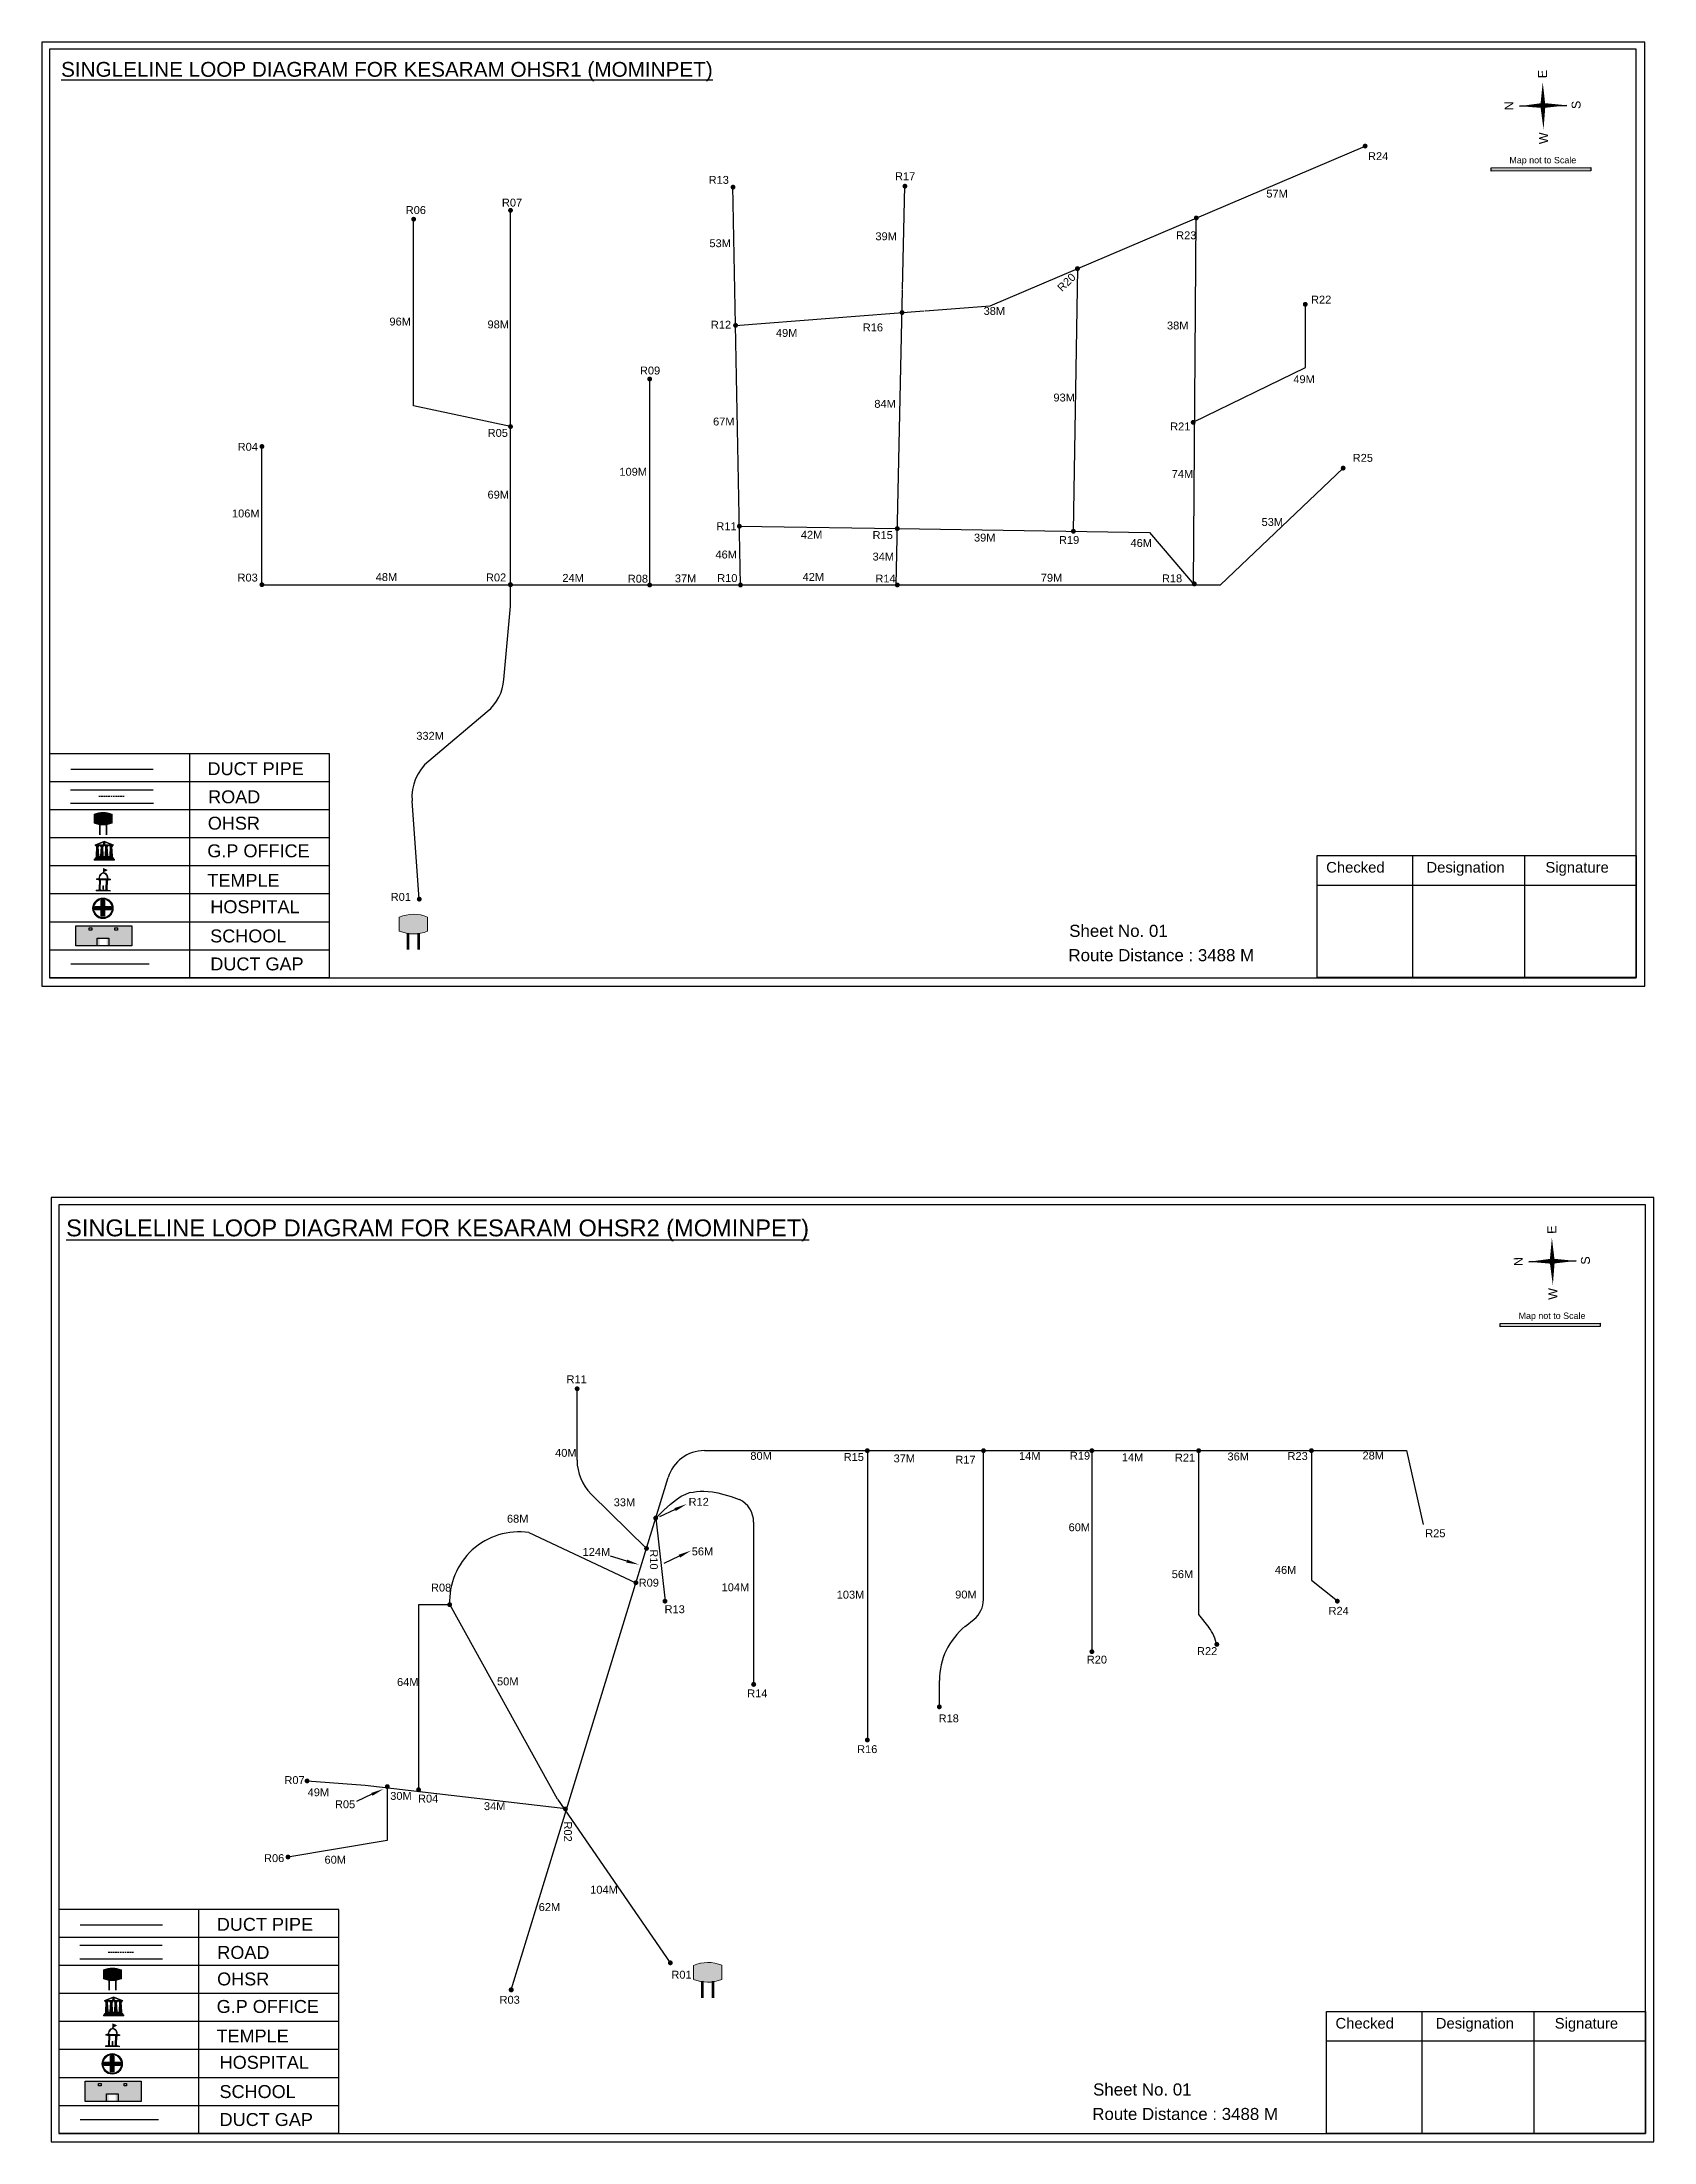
# Model space of a CAD drawing. Header units: inches. Extents: x 1472 to 9278, y 30 to 1360.
# Drawn here: x 2183 to 3204, y 30 to 1360 of the extents above; entities that cross this region are included whole.
import ezdxf

# ---------------------------------------------------------------- set-up
doc = ezdxf.new("R2010")
doc.units = ezdxf.units.IN
doc.header["$MEASUREMENT"] = 0
doc.linetypes.add('DASHEDX2', pattern=[1.5, 1, -0.5])
for name, color, linetype in [('LANDMARK', 7, 'Continuous'), ('OHT', 7, 'Continuous'), ('pipe', 5, 'Continuous')]:
    doc.layers.add(name, color=color, linetype=linetype)
doc.styles.get("Standard").update_dxf_attribs({"font": 'arial.ttf'})

msp = doc.modelspace()

# ---------------------------------------------------------------- texts
at = {"color": 242, "true_color": 0xcd2027}
for s, height, p in [('%%USINGLELINE LOOP DIAGRAM FOR KESARAM OHSR1 (MOMINPET)', 9.375, (2195.5, 1337.8)), ('%%USINGLELINE LOOP DIAGRAM FOR KESARAM OHSR2 (MOMINPET)', 10.688, (2198.7, 603.6))]:
    msp.add_text(s, height=height, dxfattribs=at).set_placement(p)
for s, height, rotation, p in [('E', 5.65, 91.0063, (3136.3, 1336.9)), ('N', 5.65, 91.0063, (3115.1, 1316.6)), ('S', 5.65, 91.0063, (3157.6, 1317.4)), ('W', 5.65, 91.0063, (3137, 1295.2)), ('R20', 5, 44.0554, (2829.2, 1201.4)), ('E', 5.65, 91.0063, (3142.2, 605.2)), ('N', 5.65, 91.0063, (3121, 584.8)), ('S', 5.65, 91.0063, (3163.5, 585.7)), ('W', 5.65, 91.0063, (3142.9, 563.5)), ('R10', 5, 270, (2568.3, 405.4)), ('R02', 5, 270, (2513.9, 233.1))]:
    msp.add_text(s, height=height, rotation=rotation).set_placement(p)
for s, height, p in [('R24', 5, (3023, 1285)), ('R17', 5, (2723.5, 1272.3)), ('Map not to Scale', 4.038, (3112.5, 1283)), ('R13', 5, (2605.5, 1270)), ('57M', 5, (2958.6, 1261.3)), ('R06', 5, (2413.7, 1250.9)), ('R07', 5, (2474.6, 1255.6)), ('39M', 5, (2711.1, 1234.3)), ('R23', 5, (2901.5, 1234.9)), ('53M', 5, (2606, 1229.9)), ('R22', 5, (2986.9, 1194.2)), ('96M', 5, (2403.4, 1180.3)), ('98M', 5, (2465.5, 1178.5)), ('38M', 5, (2779.6, 1187)), ('R12', 5, (2606.9, 1178.3)), ('49M', 5, (2648.1, 1173.1)), ('R16', 5, (2703.1, 1176.6)), ('38M', 5, (2895.7, 1177.8)), ('R09', 5, (2562, 1149.3)), ('49M', 5, (2975.7, 1143.8)), ('84M', 5, (2710.4, 1128.2)), ('93M', 5, (2823.8, 1132.2)), ('67M', 5, (2608.3, 1117)), ('R21', 5, (2897.7, 1113.9)), ('R04', 5, (2307.3, 1101)), ('R05', 5, (2465.6, 1109.8)), ('109M', 5, (2549, 1085.2)), ('R25', 5, (3013.3, 1094)), ('74M', 5, (2898.7, 1083.8)), ('106M', 5, (2303.7, 1058.8)), ('69M', 5, (2465.5, 1070.7)), ('R11', 5, (2610.4, 1050.7)), ('53M', 5, (2955.6, 1053.4)), ('46M', 5, (2609.8, 1032.8)), ('42M', 5, (2663.9, 1045.3)), ('R15', 5, (2709.3, 1045.1)), ('39M', 5, (2773.5, 1043.5)), ('R19', 5, (2827.3, 1042)), ('46M', 5, (2872.6, 1040.1)), ('34M', 5, (2709.3, 1031.5)), ('R03', 5, (2307.2, 1018.2)), ('48M', 5, (2394.7, 1018.5)), ('R02', 5, (2464.5, 1018.3)), ('24M', 5, (2512.9, 1018)), ('R08', 5, (2554.3, 1017.5)), ('37M', 5, (2584.1, 1017.7)), ('R10', 5, (2610.9, 1017.9)), ('42M', 5, (2665, 1018.6)), ('R14', 5, (2711.1, 1017.6)), ('79M', 5, (2815.8, 1018.1)), ('R18', 5, (2892.5, 1017.7)), ('332M', 5, (2420.4, 918)), ('DUCT PIPE', 8.18, (2288.2, 895.6)), ('ROAD ', 8.18, (2288.6, 877.8)), ('OHSR', 8.18, (2288.4, 861.1)), ('G.P OFFICE', 8.18, (2288.1, 843.6)), ('Checked', 6.71, (2996.5, 833.9)), ('Designation', 6.71, (3060, 833.9)), ('Signature', 6.71, (3135.3, 833.9)), ('TEMPLE', 8.18, (2288.1, 824.9)), ('HOSPITAL', 8.18, (2290, 808.2)), ('R01', 5, (2404.2, 816)), ('SCHOOL', 8.18, (2289.9, 789.7)), ('Sheet No. 01', 7.649, (2833.8, 793.2)), ('Route Distance : 3488 M', 7.649, (2833.3, 777.8)), ('DUCT GAP', 8.18, (2290, 772)), ('Map not to Scale', 4.038, (3118.3, 551.3)), ('R11', 5, (2515.5, 510.6)), ('40M', 5, (2508.3, 464)), ('80M', 5, (2631.9, 462.1)), ('R15', 5, (2691, 461.4)), ('37M', 5, (2722.6, 460.5)), ('14M', 5, (2802, 462)), ('R19', 5, (2834.2, 462.2)), ('14M', 5, (2867.1, 461.2)), ('R21', 5, (2900.7, 461)), ('36M', 5, (2934, 461.7)), ('R23', 5, (2972, 462)), ('28M', 5, (3019.5, 462.3)), ('R17', 5, (2761.7, 459.7)), ('68M', 5, (2477.8, 422.3)), ('33M', 5, (2545.4, 432.7)), ('R12', 5, (2592.8, 433)), ('60M', 5, (2833.4, 416.9)), ('R25', 5, (3059.2, 413.1)), ('124M', 5, (2525.7, 401.3)), ('56M', 5, (2594.8, 401.6)), ('R09', 5, (2561.2, 381.8)), ('56M', 5, (2898.7, 387.2)), ('46M', 5, (2964, 389.9)), ('R08', 5, (2429.7, 378.7)), ('104M', 5, (2613.7, 378.9)), ('103M', 5, (2686.6, 374.2)), ('90M', 5, (2761.6, 374.3)), ('R13', 5, (2577.6, 365)), ('R24', 5, (2998, 364)), ('R20', 5, (2844.9, 333.1)), ('R22', 5, (2914.7, 338.5)), ('64M', 5, (2408.2, 318.9)), ('50M', 5, (2471.5, 319.3)), ('R14', 5, (2629.9, 311.7)), ('R18', 5, (2751.1, 295.9)), ('R16', 5, (2699.5, 276.4)), ('R07', 5, (2336.9, 256.8)), ('49M', 5, (2351.6, 249.1)), ('R05', 5, (2368.9, 241.5)), ('30M', 5, (2403.9, 246.8)), ('R04', 5, (2421.5, 245.1)), ('34M', 5, (2463.2, 240.3)), ('R06', 5, (2324, 207.4)), ('60M', 5, (2362.3, 206.4)), ('104M', 5, (2530.5, 187.4)), ('62M', 5, (2497.9, 176.4)), ('DUCT PIPE', 8.18, (2294.1, 163.9)), ('ROAD ', 8.18, (2294.4, 146.1)), ('OHSR', 8.18, (2294.3, 129.3)), ('R01', 5, (2581.9, 133.6)), ('G.P OFFICE', 8.18, (2294, 111.9)), ('R03', 5, (2473.1, 117.7)), ('Checked', 6.71, (3002.4, 102)), ('Designation', 6.71, (3065.9, 102)), ('Signature', 6.71, (3141.2, 102)), ('TEMPLE', 8.18, (2293.9, 93.2)), ('HOSPITAL', 8.18, (2295.9, 76.5)), ('Sheet No. 01', 7.649, (2848.9, 59.6)), ('SCHOOL', 8.18, (2295.8, 58)), ('DUCT GAP', 8.18, (2295.9, 40.3)), ('Route Distance : 3488 M', 7.649, (2848.4, 44.1))]:
    msp.add_text(s, height=height).set_placement(p)

# ---------------------------------------------------------------- blocks, each defined once
blk = doc.blocks.new('OHT')
at = {"linetype": 'Continuous', "lineweight": 0, "true_color": 0x0ffffc}
blk.add_hatch(color=4, dxfattribs=at).paths.add_polyline_path([(0.012, 1), (0, 1, 0.101323), (-0.4, 0.916), (-0.4, 0.525, 0.194075), (0.399, 0.521), (0.399, 0.921, 0.097877)])
at = {"color": 4, "linetype": 'Continuous', "lineweight": 0, "true_color": 0x0ffffc, "flags": 128}
for points in [[(-0.4, 0.525), (-0.4, 0.916)], [(0.399, 0.521), (0.399, 0.921)]]:
    blk.add_lwpolyline(points, dxfattribs=at)
at = {"color": 4, "linetype": 'Continuous', "lineweight": 0, "true_color": 0x0ffffc, "const_width": 0.075, "flags": 128}
for points in [[(-0.15, 0), (-0.15, 0.475)], [(0.15, 0), (0.15, 0.473)]]:
    blk.add_lwpolyline(points, dxfattribs=at)
at = {"color": 4, "linetype": 'Continuous', "lineweight": 0, "true_color": 0x0ffffc}
for centre, radius, start, end in [((0.006, -0.019), 1.019, 67.31091, 113.47108), ((0.004, 1.513), 1.068, 247.76824, 291.70073)]:
    blk.add_arc(centre, radius, start, end, dxfattribs=at)
blk = doc.blocks.new('Government_Office')
at = {"linetype": 'Continuous', "lineweight": 0, "true_color": 0xff0000}
for points in [[(-0.5, 0.05), (0.5, 0.05), (0.5, 0), (-0.5, 0)], [(-0.45, 0.08), (-0.45, 0.12), (0.45, 0.12), (0.45, 0.08)], [(-0.4, 0.14), (-0.4, 0.18), (0.4, 0.18), (0.4, 0.14)]]:
    blk.add_hatch(color=1, dxfattribs=at).paths.add_polyline_path(points)
h = blk.add_hatch(color=1, dxfattribs=at)
h.paths.add_polyline_path([(0.44, 0.72), (0.45, 0.75), (0, 0.93), (-0.45, 0.75), (-0.44, 0.72)])
h.paths.add_polyline_path([(0.36, 0.75), (-0.36, 0.75), (0, 0.9)], flags=16)
h.paths.add_polyline_path([(0, 0.78, -1), (0, 0.87, -1)], flags=0)
h = blk.add_hatch(color=1, dxfattribs=at)
edge = h.paths.add_edge_path()
edge.add_line((-0.27, 0.2), (-0.3, 0.68))
edge.add_line((-0.3, 0.68), (-0.29, 0.68))
edge.add_arc((-0.28, 0.69), 0.0176, 225.304, 441.5659)
edge.add_line((-0.28, 0.7), (-0.39, 0.7))
edge.add_arc((-0.39, 0.69), 0.0176, 98.4341, 314.696)
edge.add_line((-0.38, 0.68), (-0.37, 0.68))
edge.add_line((-0.37, 0.68), (-0.4, 0.2))
edge.add_line((-0.4, 0.2), (-0.27, 0.2))
h = blk.add_hatch(color=1, dxfattribs=at)
edge = h.paths.add_edge_path()
edge.add_line((-0.05, 0.2), (-0.07, 0.68))
edge.add_line((-0.07, 0.68), (-0.07, 0.68))
edge.add_arc((-0.05, 0.69), 0.0176, 225.304, 441.5659)
edge.add_line((-0.05, 0.7), (-0.17, 0.7))
edge.add_arc((-0.17, 0.69), 0.0176, 98.4341, 314.696)
edge.add_line((-0.16, 0.68), (-0.15, 0.68))
edge.add_line((-0.15, 0.68), (-0.18, 0.2))
edge.add_line((-0.18, 0.2), (-0.05, 0.2))
h = blk.add_hatch(color=1, dxfattribs=at)
edge = h.paths.add_edge_path()
edge.add_arc((0, 0.83), 0.0467, 90, 270)
edge.add_arc((0, 0.83), 0.0467, 270, 450)
h = blk.add_hatch(color=1, dxfattribs=at)
edge = h.paths.add_edge_path()
edge.add_line((0.18, 0.2), (0.15, 0.68))
edge.add_line((0.15, 0.68), (0.16, 0.68))
edge.add_arc((0.17, 0.69), 0.0176, 225.304, 441.5659)
edge.add_line((0.17, 0.7), (0.05, 0.7))
edge.add_arc((0.05, 0.69), 0.0176, 98.4341, 314.696)
edge.add_line((0.07, 0.68), (0.07, 0.68))
edge.add_line((0.07, 0.68), (0.05, 0.2))
edge.add_line((0.05, 0.2), (0.18, 0.2))
h = blk.add_hatch(color=1, dxfattribs=at)
edge = h.paths.add_edge_path()
edge.add_line((0.4, 0.2), (0.37, 0.68))
edge.add_line((0.37, 0.68), (0.38, 0.68))
edge.add_arc((0.39, 0.69), 0.0176, 225.304, 441.5659)
edge.add_line((0.4, 0.7), (0.28, 0.7))
edge.add_arc((0.28, 0.69), 0.0176, 98.4341, 314.696)
edge.add_line((0.29, 0.68), (0.3, 0.68))
edge.add_line((0.3, 0.68), (0.27, 0.2))
edge.add_line((0.27, 0.2), (0.4, 0.2))
at = {"color": 1, "linetype": 'Continuous', "lineweight": 0, "true_color": 0xff0000, "flags": 128}
for points in [[(-0.5, 0.05), (0.5, 0.05), (0.5, 0), (-0.5, 0)], [(-0.45, 0.75), (-0.44, 0.72), (0.44, 0.72), (0.45, 0.75), (0, 0.93)], [(-0.45, 0.08), (-0.45, 0.12), (0.45, 0.12), (0.45, 0.08)], [(-0.4, 0.14), (-0.4, 0.18), (0.4, 0.18), (0.4, 0.14)], [(-0.36, 0.75), (0.36, 0.75), (0, 0.9)]]:
    blk.add_lwpolyline(points, close=True, dxfattribs=at)
for points in [[(-0.27, 0.2), (-0.3, 0.68), (-0.29, 0.68, 1.379694), (-0.28, 0.7), (-0.39, 0.7, 1.379694), (-0.38, 0.68), (-0.37, 0.68), (-0.4, 0.2)], [(-0.05, 0.2), (-0.07, 0.68), (-0.07, 0.68, 1.379694), (-0.05, 0.7), (-0.17, 0.7, 1.379694), (-0.16, 0.68), (-0.15, 0.68), (-0.18, 0.2)], [(0, 0.87, 1), (0, 0.78, 1)], [(0.18, 0.2), (0.15, 0.68), (0.16, 0.68, 1.379694), (0.17, 0.7), (0.05, 0.7, 1.379694), (0.07, 0.68), (0.07, 0.68), (0.05, 0.2)], [(0.4, 0.2), (0.37, 0.68), (0.38, 0.68, 1.379694), (0.4, 0.7), (0.28, 0.7, 1.379694), (0.29, 0.68), (0.3, 0.68), (0.27, 0.2)]]:
    blk.add_lwpolyline(points, format="xyb", close=True, dxfattribs=at)
blk = doc.blocks.new('Temple')
at = {"linetype": 'Continuous', "lineweight": 0, "true_color": 0xff0000}
h = blk.add_hatch(color=1, dxfattribs=at)
edge = h.paths.add_edge_path()
edge.add_line((0.012, 0.857), (0, 0.85))
edge.add_line((0, 0.85), (-0.003, 0.925))
edge.add_line((-0.003, 0.925), (-0.012, 0.925))
edge.add_line((-0.012, 0.925), (-0.012, 0.806))
edge.add_spline(control_points=[(-0.012, 0.806), (-0.004, 0.807), (0.004, 0.807), (0.012, 0.806)], knot_values=[6.223801, 6.223801, 6.223801, 6.223801, 6.343965, 6.343965, 6.343965, 6.343965], degree=3, periodic=0)
edge.add_line((0.012, 0.806), (0.012, 0.857))
at = {"linetype": 'Continuous', "lineweight": 0, "true_color": 0xe66000}
blk.add_hatch(color=32, dxfattribs=at).paths.add_polyline_path([(-0.006, 1), (0.147, 0.931), (0, 0.85)])
at = {"linetype": 'Continuous', "lineweight": 0, "true_color": 0xff0000}
h = blk.add_hatch(color=1, dxfattribs=at)
edge = h.paths.add_edge_path()
edge.add_line((0.175, 0.49), (0.225, 0.49))
edge.add_line((0.225, 0.49), (0.225, 0.497))
edge.add_line((0.225, 0.497), (0.307, 0.497))
edge.add_line((0.307, 0.497), (0.307, 0.533))
edge.add_line((0.307, 0.533), (0.257, 0.533))
edge.add_line((0.257, 0.533), (0.257, 0.54))
edge.add_line((0.257, 0.54), (0.2, 0.54))
edge.add_spline(control_points=[(0.2, 0.54), (0.2, 0.589), (0.19, 0.638), (0.142, 0.743), (0.092, 0.79), (0.027, 0.805), (0.02, 0.806), (0.012, 0.806)], knot_values=[4.712389, 4.712389, 4.712389, 4.712389, 5.278166, 5.278166, 6.117402, 6.117402, 6.223801, 6.223801, 6.223801, 6.223801], degree=3, periodic=0)
edge.add_line((0.012, 0.806), (0.012, 0.79))
edge.add_line((0.012, 0.79), (-0.012, 0.79))
edge.add_line((-0.012, 0.79), (-0.012, 0.806))
edge.add_spline(control_points=[(-0.012, 0.806), (-0.055, 0.802), (-0.096, 0.781), (-0.171, 0.699), (-0.197, 0.628), (-0.2, 0.55), (-0.2, 0.545), (-0.2, 0.54)], knot_values=[6.343965, 6.343965, 6.343965, 6.343965, 6.956638, 6.956638, 7.795874, 7.795874, 7.853982, 7.853982, 7.853982, 7.853982], degree=3, periodic=0)
edge.add_line((-0.2, 0.54), (-0.257, 0.54))
edge.add_line((-0.257, 0.54), (-0.257, 0.533))
edge.add_line((-0.257, 0.533), (-0.307, 0.533))
edge.add_line((-0.307, 0.533), (-0.307, 0.497))
edge.add_line((-0.307, 0.497), (-0.225, 0.497))
edge.add_line((-0.225, 0.497), (-0.225, 0.49))
edge.add_line((-0.225, 0.49), (-0.175, 0.49))
edge.add_line((-0.175, 0.49), (-0.175, 0.07))
edge.add_arc((-0.205, 0.07), 0.03, -90, 0, ccw=False)
edge.add_line((-0.205, 0.04), (-0.257, 0.04))
edge.add_line((-0.257, 0.04), (-0.257, 0.033))
edge.add_line((-0.257, 0.033), (-0.307, 0.033))
edge.add_line((-0.307, 0.033), (-0.307, 0))
edge.add_line((-0.307, 0), (0.307, 0))
edge.add_line((0.307, 0), (0.307, 0.033))
edge.add_line((0.307, 0.033), (0.257, 0.033))
edge.add_line((0.257, 0.033), (0.257, 0.04))
edge.add_line((0.257, 0.04), (0.205, 0.04))
edge.add_arc((0.205, 0.07), 0.03, 180, 270, ccw=False)
edge.add_line((0.175, 0.07), (0.175, 0.49))
h.paths.add_polyline_path([(0.125, 0.07, -0.414214), (0.095, 0.04), (0.05, 0.04), (0.05, 0.033), (-0.05, 0.033), (-0.05, 0.04), (-0.095, 0.04, -0.414214), (-0.125, 0.07), (-0.125, 0.497), (0.125, 0.497)], flags=16)
edge = h.paths.add_edge_path(flags=16)
edge.add_ellipse((0, 0.54), major_axis=(0, 0.242), ratio=0.722808, start_angle=270, end_angle=450, ccw=False)
edge.add_line((0.175, 0.54), (-0.175, 0.54))
h.paths.add_polyline_path([(0.012, 0.23), (0.012, 0.07), (-0.012, 0.07), (-0.012, 0.23)], flags=0)
h = blk.add_hatch(color=1, dxfattribs=at)
edge = h.paths.add_edge_path()
edge.add_line((0.012, 0.79), (0.012, 0.806))
edge.add_spline(control_points=[(0.012, 0.806), (0.004, 0.807), (-0.004, 0.807), (-0.012, 0.806)], knot_values=[6.223801, 6.223801, 6.223801, 6.223801, 6.343965, 6.343965, 6.343965, 6.343965], degree=3, periodic=0)
edge.add_line((-0.012, 0.806), (-0.012, 0.79))
edge.add_line((-0.012, 0.79), (0.012, 0.79))
at = {"color": 1, "linetype": 'Continuous', "lineweight": 0, "true_color": 0xff0000, "flags": 128}
for points in [[(0.012, 0.925), (-0.012, 0.925), (-0.012, 0.79), (0.012, 0.79)], [(0.012, 0.23), (-0.012, 0.23), (-0.012, 0.07), (0.012, 0.07)]]:
    blk.add_lwpolyline(points, close=True, dxfattribs=at)
at = {"color": 32, "linetype": 'Continuous', "lineweight": 0, "true_color": 0xe66000, "flags": 128}
blk.add_lwpolyline([(-0.006, 1), (0.147, 0.931), (0, 0.85), (-0.006, 1)], dxfattribs=at)
at = {"color": 1, "linetype": 'Continuous', "lineweight": 0, "true_color": 0xff0000, "flags": 128}
blk.add_lwpolyline([(0.2, 0.54), (0.257, 0.54), (0.257, 0.533), (0.307, 0.533), (0.307, 0.497), (0.225, 0.497), (0.225, 0.49), (0.175, 0.49), (0.175, 0.07, 0.414214), (0.205, 0.04), (0.257, 0.04), (0.257, 0.033), (0.307, 0.033), (0.307, 0), (-0.307, 0), (-0.307, 0.033), (-0.257, 0.033), (-0.257, 0.04), (-0.205, 0.04, 0.414214), (-0.175, 0.07), (-0.175, 0.49), (-0.225, 0.49), (-0.225, 0.497), (-0.307, 0.497), (-0.307, 0.533), (-0.257, 0.533), (-0.257, 0.54), (-0.2, 0.54)], format="xyb", dxfattribs=at)
blk.add_lwpolyline([(-0.175, 0.54), (0.175, 0.54)], dxfattribs=at)
blk.add_lwpolyline([(0.125, 0.497), (0.125, 0.07, -0.414214), (0.095, 0.04), (0.05, 0.04), (0.05, 0.033), (-0.05, 0.033), (-0.05, 0.04), (-0.095, 0.04, -0.414214), (-0.125, 0.07), (-0.125, 0.497)], format="xyb", close=True, dxfattribs=at)
at = {"color": 1, "linetype": 'Continuous', "lineweight": 0, "true_color": 0xff0000}
blk.add_ellipse((0, 0.54), major_axis=(0, 0.242), ratio=0.722808, start_param=4.712389, end_param=7.853982, dxfattribs=at)
blk.add_open_spline([(0.2, 0.54), (0.2, 0.589), (0.19, 0.638), (0.142, 0.743), (0.092, 0.79), (-0.023, 0.816), (-0.085, 0.794), (-0.171, 0.699), (-0.197, 0.628), (-0.2, 0.55), (-0.2, 0.545), (-0.2, 0.54)], degree=3, knots=[4.712389, 4.712389, 4.712389, 4.712389, 5.278166, 5.278166, 6.117402, 6.117402, 6.956638, 6.956638, 7.795874, 7.795874, 7.853982, 7.853982, 7.853982, 7.853982], dxfattribs=at)
blk = doc.blocks.new('*U32')
at = {"color": 0, "linetype": 'DASHEDX2', "transparency": 16777216}
blk.add_line((-8.2, 0), (8, 0), dxfattribs=at)
blk = doc.blocks.new('Hospital')
at = {"linetype": 'Continuous', "lineweight": 0, "true_color": 0x000000}
h = blk.add_hatch(color=18, dxfattribs=at)
h.paths.add_polyline_path([(-0.5, 0, 1), (0.5, 0, 1)])
h.paths.add_polyline_path([(0.45, 0, -1), (-0.45, 0, -1)], flags=16)
at = {"linetype": 'Continuous', "true_color": 0xff0000}
blk.add_hatch(color=1, dxfattribs=at).paths.add_polyline_path([(-0.39, 0.08), (-0.08, 0.08), (-0.08, 0.39), (0.08, 0.39), (0.08, 0.08), (0.39, 0.08), (0.39, -0.08), (0.08, -0.08), (0.08, -0.39), (-0.08, -0.39), (-0.08, -0.08), (-0.39, -0.08)])
at = {"color": 1, "linetype": 'Continuous', "true_color": 0xff0000, "flags": 128}
blk.add_lwpolyline([(-0.39, 0.08), (-0.08, 0.08), (-0.08, 0.39), (0.08, 0.39), (0.08, 0.08), (0.39, 0.08), (0.39, -0.08), (0.08, -0.08), (0.08, -0.39), (-0.08, -0.39), (-0.08, -0.08), (-0.39, -0.08)], close=True, dxfattribs=at)
at = {"color": 18, "linetype": 'Continuous', "lineweight": 0, "true_color": 0x000000}
for radius in [0.5, 0.446]:
    blk.add_circle((0, 0), radius, dxfattribs=at)
blk = doc.blocks.new('*U33')
at = {"color": 0, "linetype": 'DASHEDX2', "transparency": 16777216}
blk.add_line((-8.2, 0), (8, 0), dxfattribs=at)

# ---------------------------------------------------------------- hatches: boundary and pattern name
at = {"ltscale": 0.5}
h = msp.add_hatch(color=5, dxfattribs=at)
h.dxf.hatch_style = 1
h.paths.add_polyline_path([(3022.7, 1293.9, 1), (3019.6, 1293.9, 1)])
at = {"true_color": 0x0093dd}
h = msp.add_hatch(color=142, dxfattribs=at)
h.dxf.hatch_style = 1
h.paths.add_polyline_path([(3100.9, 1280.1), (3100.9, 1278), (3164.1, 1278.2), (3164.1, 1280.3)])
at = {"ltscale": 0.5}
h = msp.add_hatch(color=5, dxfattribs=at)
h.dxf.hatch_style = 1
h.paths.add_polyline_path([(2622.5, 1267.9, 1), (2619.4, 1267.9, 1)])
h = msp.add_hatch(color=5, dxfattribs=at)
h.dxf.hatch_style = 1
h.paths.add_polyline_path([(2731.3, 1268.5, 1), (2728.2, 1268.5, 1)])
h = msp.add_hatch(color=5, dxfattribs=at)
h.dxf.hatch_style = 1
h.paths.add_polyline_path([(2481.6, 1253.2, 1), (2478.5, 1253.2, 1)])
h = msp.add_hatch(color=5, dxfattribs=at)
h.dxf.hatch_style = 1
h.paths.add_polyline_path([(2915.8, 1248.4, 1), (2912.7, 1248.4, 1)])
h = msp.add_hatch(color=5, dxfattribs=at)
h.dxf.hatch_style = 1
h.paths.add_polyline_path([(2420.3, 1247.6, 1), (2417.2, 1247.6, 1)])
h = msp.add_hatch(color=5, dxfattribs=at)
h.dxf.hatch_style = 1
h.paths.add_polyline_path([(2840.6, 1216.3, 1), (2837.4, 1216.3, 1)])
h = msp.add_hatch(color=5, dxfattribs=at)
h.dxf.hatch_style = 1
h.paths.add_polyline_path([(2729.5, 1188.5, 1), (2726.4, 1188.5, 1)])
h = msp.add_hatch(color=5, dxfattribs=at)
h.dxf.hatch_style = 1
h.paths.add_polyline_path([(2984.8, 1193.7, 1), (2981.7, 1193.7, 1)])
h = msp.add_hatch(color=5, dxfattribs=at)
h.dxf.hatch_style = 1
h.paths.add_polyline_path([(2624.1, 1180.4, 1), (2621, 1180.4, 1)])
h = msp.add_hatch(color=5, dxfattribs=at)
h.dxf.hatch_style = 1
h.paths.add_polyline_path([(2569.7, 1146.4, 1), (2566.6, 1146.4, 1)])
h = msp.add_hatch(color=5, dxfattribs=at)
h.dxf.hatch_style = 1
h.paths.add_polyline_path([(2481.6, 1116.3, 1), (2478.5, 1116.3, 1)])
h = msp.add_hatch(color=5, dxfattribs=at)
h.dxf.hatch_style = 1
h.paths.add_polyline_path([(2913.8, 1119, 1), (2910.7, 1119, 1)])
h = msp.add_hatch(color=5, dxfattribs=at)
h.dxf.hatch_style = 1
h.paths.add_polyline_path([(2324.2, 1103.7, 1), (2321.1, 1103.7, 1)])
h = msp.add_hatch(color=5, dxfattribs=at)
h.dxf.hatch_style = 1
h.paths.add_polyline_path([(3008.8, 1090, 1), (3005.7, 1090, 1)])
h = msp.add_hatch(color=5, dxfattribs=at)
h.dxf.hatch_style = 1
h.paths.add_polyline_path([(2626.5, 1053.2, 1), (2623.4, 1053.2, 1)])
h = msp.add_hatch(color=5, dxfattribs=at)
h.dxf.hatch_style = 1
h.paths.add_polyline_path([(2726.5, 1051.7, 1), (2723.4, 1051.7, 1)])
h = msp.add_hatch(color=5, dxfattribs=at)
h.dxf.hatch_style = 1
h.paths.add_polyline_path([(2838, 1050, 1), (2834.9, 1050, 1)])
h = msp.add_hatch(color=5, dxfattribs=at)
h.dxf.hatch_style = 1
h.paths.add_polyline_path([(2324.2, 1016.2, 1), (2321.1, 1016.2, 1)])
h = msp.add_hatch(color=5, dxfattribs=at)
h.dxf.hatch_style = 1
h.paths.add_polyline_path([(2481.6, 1016.2, 1), (2478.4, 1016.2, 1)])
h = msp.add_hatch(color=5, dxfattribs=at)
h.dxf.hatch_style = 1
h.paths.add_polyline_path([(2569.7, 1016, 1), (2566.6, 1016, 1)])
h = msp.add_hatch(color=5, dxfattribs=at)
h.dxf.hatch_style = 1
h.paths.add_polyline_path([(2627.2, 1016, 1), (2624.1, 1016, 1)])
h = msp.add_hatch(color=5, dxfattribs=at)
h.dxf.hatch_style = 1
h.paths.add_polyline_path([(2726.5, 1016, 1), (2723.4, 1016, 1)])
h = msp.add_hatch(color=5, dxfattribs=at)
h.dxf.hatch_style = 1
h.paths.add_polyline_path([(2914.6, 1016.7, 1), (2911.4, 1016.7, 1)])
h = msp.add_hatch(color=5, dxfattribs=at)
h.dxf.hatch_style = 1
h.paths.add_polyline_path([(2423.8, 817.1, 1), (2420.7, 817.1, 1)])
at = {"true_color": 0xc8c92d}
h = msp.add_hatch(color=52, dxfattribs=at)
h.dxf.hatch_style = 1
h.paths.add_polyline_path([(2211.9, 800.3), (2204.8, 800.3), (2204.8, 787.6), (2211.9, 787.6)])
h.paths.add_polyline_path([(2240.2, 800.3), (2233.2, 800.3), (2233.2, 787.6), (2240.2, 787.6)])
at = {"true_color": 0x293189}
h = msp.add_hatch(color=177, dxfattribs=at)
h.dxf.hatch_style = 1
h.paths.add_polyline_path([(2233.2, 800.3), (2211.9, 800.3), (2211.9, 787.6), (2219.9, 787.6), (2219.9, 791.8), (2224.3, 791.8), (2224.3, 787.6), (2233.2, 787.6)])
h.paths.add_polyline_path([(2214.9, 797.5), (2213.3, 797.5), (2213.3, 798.9), (2214.9, 798.9)], flags=16)
h.paths.add_polyline_path([(2229.6, 797.5), (2229.6, 798.9), (2231.2, 798.9), (2231.2, 797.5)], flags=16)
at = {"true_color": 0x0093dd}
h = msp.add_hatch(color=142, dxfattribs=at)
h.dxf.hatch_style = 1
h.paths.add_polyline_path([(3106.7, 548.4), (3106.7, 546.3), (3170, 546.5), (3170, 548.6)])
at = {"ltscale": 0.5}
h = msp.add_hatch(color=5, dxfattribs=at)
h.dxf.hatch_style = 1
h.paths.add_polyline_path([(2523.8, 507.1, 1), (2520.7, 507.1, 1)])
h = msp.add_hatch(color=5, dxfattribs=at)
h.dxf.hatch_style = 1
h.paths.add_polyline_path([(2707.5, 467.9, 1), (2704.4, 467.9, 1)])
h = msp.add_hatch(color=5, dxfattribs=at)
h.dxf.hatch_style = 1
h.paths.add_polyline_path([(2781.1, 467.9, 1), (2778, 467.9, 1)])
h = msp.add_hatch(color=5, dxfattribs=at)
h.dxf.hatch_style = 1
h.paths.add_polyline_path([(2849.7, 467.9, 1), (2846.6, 467.9, 1)])
h = msp.add_hatch(color=5, dxfattribs=at)
h.dxf.hatch_style = 1
h.paths.add_polyline_path([(2917.3, 467.9, 1), (2914.2, 467.9, 1)])
h = msp.add_hatch(color=5, dxfattribs=at)
h.dxf.hatch_style = 1
h.paths.add_polyline_path([(2988.7, 467.9, 1), (2985.6, 467.9, 1)])
h = msp.add_hatch(color=5, dxfattribs=at)
h.dxf.hatch_style = 1
h.paths.add_polyline_path([(2573.5, 425.2, 1), (2570.4, 425.2, 1)])
h = msp.add_hatch(color=5, dxfattribs=at)
h.dxf.hatch_style = 1
h.paths.add_polyline_path([(2567.7, 406, 1), (2564.6, 406, 1)])
h = msp.add_hatch(color=5, dxfattribs=at)
h.dxf.hatch_style = 1
h.paths.add_polyline_path([(2561, 384.3, 1), (2557.9, 384.3, 1)])
h = msp.add_hatch(color=5, dxfattribs=at)
h.dxf.hatch_style = 1
h.paths.add_polyline_path([(2579.4, 372.6, 1), (2576.3, 372.6, 1)])
h = msp.add_hatch(color=5, dxfattribs=at)
h.dxf.hatch_style = 1
h.paths.add_polyline_path([(3005.1, 372.6, 1), (3002, 372.6, 1)])
h = msp.add_hatch(color=5, dxfattribs=at)
h.dxf.hatch_style = 1
h.paths.add_polyline_path([(2443.1, 370.4, 1), (2440, 370.4, 1)])
h = msp.add_hatch(color=5, dxfattribs=at)
h.dxf.hatch_style = 1
h.paths.add_polyline_path([(2928.8, 345.2, 1), (2925.7, 345.2, 1)])
h = msp.add_hatch(color=5, dxfattribs=at)
h.dxf.hatch_style = 1
h.paths.add_polyline_path([(2849.7, 340.6, 1), (2846.6, 340.6, 1)])
h = msp.add_hatch(color=5, dxfattribs=at)
h.dxf.hatch_style = 1
h.paths.add_polyline_path([(2635.6, 319.9, 1), (2632.4, 319.9, 1)])
h = msp.add_hatch(color=5, dxfattribs=at)
h.dxf.hatch_style = 1
h.paths.add_polyline_path([(2753.1, 305.7, 1), (2750, 305.7, 1)])
h = msp.add_hatch(color=5, dxfattribs=at)
h.dxf.hatch_style = 1
h.paths.add_polyline_path([(2707.5, 284.7, 1), (2704.4, 284.7, 1)])
h = msp.add_hatch(color=5, dxfattribs=at)
h.dxf.hatch_style = 1
h.paths.add_polyline_path([(2352.8, 258.8, 1), (2349.7, 258.8, 1)])
h = msp.add_hatch(color=5, dxfattribs=at)
h.dxf.hatch_style = 1
h.paths.add_polyline_path([(2403.6, 255.2, 1), (2400.5, 255.2, 1)])
h = msp.add_hatch(color=5, dxfattribs=at)
h.dxf.hatch_style = 1
h.paths.add_polyline_path([(2423.4, 253.2, 1), (2420.3, 253.2, 1)])
h = msp.add_hatch(color=5, dxfattribs=at)
h.dxf.hatch_style = 1
h.paths.add_polyline_path([(2516.4, 241, 1), (2513.3, 241, 1)])
h = msp.add_hatch(color=5, dxfattribs=at)
h.dxf.hatch_style = 1
h.paths.add_polyline_path([(2340.7, 210.6, 1), (2337.6, 210.6, 1)])
h = msp.add_hatch(color=5, dxfattribs=at)
h.dxf.hatch_style = 1
h.paths.add_polyline_path([(2582.8, 143.6, 1), (2579.7, 143.6, 1)])
h = msp.add_hatch(color=5, dxfattribs=at)
h.dxf.hatch_style = 1
h.paths.add_polyline_path([(2482.1, 126.5, 1), (2478.9, 126.5, 1)])
at = {"true_color": 0xc8c92d}
h = msp.add_hatch(color=52, dxfattribs=at)
h.dxf.hatch_style = 1
h.paths.add_polyline_path([(2217.7, 68.6), (2210.7, 68.6), (2210.7, 55.9), (2217.7, 55.9)])
h.paths.add_polyline_path([(2246.1, 68.6), (2239, 68.6), (2239, 55.9), (2246.1, 55.9)])
at = {"true_color": 0x293189}
h = msp.add_hatch(color=177, dxfattribs=at)
h.dxf.hatch_style = 1
h.paths.add_polyline_path([(2239, 68.6), (2217.7, 68.6), (2217.7, 55.9), (2225.7, 55.9), (2225.7, 60.1), (2230.1, 60.1), (2230.1, 55.9), (2239, 55.9)])
h.paths.add_polyline_path([(2220.8, 65.7), (2219.2, 65.7), (2219.2, 67.2), (2220.8, 67.2)], flags=16)
h.paths.add_polyline_path([(2235.5, 65.7), (2235.5, 67.2), (2237, 67.2), (2237, 65.7)], flags=16)

# ---------------------------------------------------------------- linework, layer by layer
for p, q in [((3148.8, 1319.7), (3118.8, 1319.2)), ((3118.8, 1319.2), (3148.8, 1319.7)), ((3148.8, 1319.7), (3118.8, 1319.2)), ((3133.8, 1319.4), (3148.8, 1319.7)), ((2188.1, 909.1), (2188.1, 768.6)), ((2276.8, 909.1), (2276.8, 767.2)), ((2365.4, 891.3), (2188.1, 891.3)), ((2201.4, 886.4), (2253.7, 886.4)), ((2201.4, 877.9), (2254, 877.9)), ((2365.4, 873.6), (2188.1, 873.6)), ((2365.4, 855.9), (2188.1, 855.9)), ((2365.4, 838.1), (2188.1, 838.1)), ((2365.4, 820.4), (2188.1, 820.4)), ((2188.1, 802.7), (2365.4, 802.7)), ((2188.1, 785), (2365.4, 785)), ((2188.1, 768.6), (2188.1, 767.2)), ((2188.1, 768.3), (2188.1, 767.2)), ((2365.4, 767.2), (2188.1, 767.2)), ((3154.7, 588), (3124.7, 587.5)), ((3124.7, 587.5), (3154.7, 588)), ((3154.7, 588), (3124.7, 587.5)), ((3139.7, 587.7), (3154.7, 588)), ((2584.2, 430.6), (2574.4, 426)), ((2553.7, 398), (2543.3, 401.1)), ((2586.9, 401.1), (2577.1, 396.5)), ((2392.3, 250.3), (2382.5, 245.7)), ((2194, 177.4), (2194, 36.9)), ((2282.6, 177.4), (2282.6, 35.5)), ((2371.3, 159.6), (2194, 159.6)), ((2207.3, 154.7), (2259.6, 154.7)), ((2371.3, 141.9), (2194, 141.9)), ((2207.3, 146.2), (2259.8, 146.2)), ((2371.3, 124.2), (2194, 124.2)), ((2371.3, 106.4), (2194, 106.4)), ((2371.3, 88.7), (2194, 88.7)), ((2194, 71), (2371.3, 71)), ((2194, 53.2), (2371.3, 53.2)), ((2194, 36.9), (2194, 35.5)), ((2194, 36.6), (2194, 35.5)), ((2371.3, 35.5), (2194, 35.5))]:
    msp.add_line(p, q)
at = {"color": 1}
for p, q in [((3118.8, 1319.2), (3133.8, 1319.4)), ((3124.7, 587.5), (3139.7, 587.7))]:
    msp.add_line(p, q, dxfattribs=at)
at = {"color": 242, "true_color": 0xcd2027}
for p, q in [((3051.1, 844.8), (3051.1, 767.4)), ((3122, 844.8), (3122, 767.4)), ((2990.7, 826), (3192.7, 826)), ((3057, 112.9), (3057, 35.5)), ((3127.9, 112.9), (3127.9, 35.5)), ((2996.6, 94.2), (3198.6, 94.2))]:
    msp.add_line(p, q, dxfattribs=at)
for points in [[(2183.4, 1359.8), (2183.4, 761.9), (3198.2, 761.9), (3198.2, 1359.8)], [(2188.1, 1355.2), (2188.1, 767.2), (3192.8, 767.2), (3192.8, 1355.2)], [(2240.3, 800.3), (2240.3, 787.6), (2204.8, 787.6), (2204.8, 800.3)], [(2214.9, 798.9), (2214.9, 797.5), (2213.3, 797.5), (2213.3, 798.9)], [(2229.6, 797.5), (2229.6, 798.9), (2231.2, 798.9), (2231.2, 797.5)], [(2189.3, 628.1), (2189.3, 30.2), (3204, 30.2), (3204, 628.1)], [(2194, 623.5), (2194, 35.5), (3198.7, 35.5), (3198.7, 623.5)], [(2246.1, 68.6), (2246.1, 55.9), (2210.7, 55.9), (2210.7, 68.6)], [(2220.8, 67.2), (2220.8, 65.7), (2219.2, 65.7), (2219.2, 67.2)], [(2235.5, 65.7), (2235.5, 67.2), (2237, 67.2), (2237, 65.7)]]:
    msp.add_lwpolyline(points, close=True)
at = {"color": 142, "true_color": 0x0093dd}
for points in [[(3164.1, 1278.2), (3100.9, 1278), (3100.9, 1280.1), (3164.1, 1280.3), (3164.1, 1278.2)], [(3170, 546.5), (3106.7, 546.3), (3106.7, 548.4), (3170, 548.6), (3170, 546.5)]]:
    msp.add_lwpolyline(points, dxfattribs=at)
for points in [[(2365.4, 767.2), (2365.4, 909.1), (2188.1, 909.1)], [(2218.3, 787.6), (2218.3, 792.3), (2225.8, 792.3), (2225.8, 787.6)], [(2371.3, 35.5), (2371.3, 177.4), (2194, 177.4)], [(2224.2, 55.9), (2224.2, 60.6), (2231.7, 60.6), (2231.7, 55.9)]]:
    msp.add_lwpolyline(points)
at = {"color": 242, "true_color": 0xcd2027}
for points in [[(3192.7, 767.4), (2990.7, 767.4), (2990.7, 844.8), (3192.7, 844.8)], [(3198.6, 35.5), (2996.6, 35.5), (2996.6, 112.9), (3198.6, 112.9)]]:
    msp.add_lwpolyline(points, close=True, dxfattribs=at)
at = {"color": 5}
msp.add_lwpolyline([(2572, 425.2), (2577.1, 430.2), (2581.4, 434.1), (2585.1, 437), (2588.2, 439.1), (2591, 440.4), (2593.4, 441.3), (2595.7, 441.7), (2597.8, 442), (2600.1, 442.2), (2602.4, 442.2), (2605.1, 442.1), (2608, 441.8), (2611.4, 441.2), (2615.2, 440.2), (2619.7, 438.8), (2624.9, 437)], dxfattribs=at)
for points in [[(3135.3, 1319.5), (3132.1, 1319.4), (3133.6, 1334.4)], [(3135.3, 1319.5), (3132.1, 1319.4), (3133.6, 1334.4)], [(3135.3, 1319.5), (3132.1, 1319.4), (3134.1, 1304.4)], [(3135.3, 1319.5), (3132.1, 1319.4), (3134.1, 1304.4)], [(3133.9, 1318), (3133.8, 1321.2), (3148.8, 1319.7)], [(3133.9, 1318), (3133.8, 1321.2), (3148.8, 1319.7)], [(3141.2, 587.8), (3138, 587.7), (3139.4, 602.7)], [(3141.2, 587.8), (3138, 587.7), (3139.4, 602.7)], [(3141.2, 587.8), (3138, 587.7), (3140, 572.7)], [(3141.2, 587.8), (3138, 587.7), (3140, 572.7)], [(3139.7, 586.3), (3139.7, 589.5), (3154.7, 588)], [(3139.7, 586.3), (3139.7, 589.5), (3154.7, 588)], [(2583.8, 431.5), (2584.7, 429.7), (2591.7, 434.1)], [(2553.9, 398.9), (2553.4, 397), (2561.5, 395.7)], [(2586.5, 402), (2587.4, 400.2), (2594.4, 404.6)], [(2391.9, 251.2), (2392.7, 249.4), (2399.8, 253.8)]]:
    msp.add_solid(points)
at = {"color": 1}
for points in [[(3133.9, 1318), (3133.8, 1321.2), (3118.8, 1319.2)], [(3133.9, 1318), (3133.8, 1321.2), (3118.8, 1319.2)], [(3139.7, 586.2), (3139.7, 589.5), (3124.7, 587.5)], [(3139.7, 586.2), (3139.7, 589.5), (3124.7, 587.5)]]:
    msp.add_solid(points, dxfattribs=at)
at = {"layer": 'OHT', "color": 5}
for p, q in [((2201.6, 899.4), (2253.9, 899.4)), ((2207.5, 167.7), (2259.8, 167.7))]:
    msp.add_line(p, q, dxfattribs=at)
at = {"layer": 'OHT', "color": 1}
for p, q in [((2201.6, 776.1), (2251.3, 776.1)), ((2207.5, 44.4), (2257.2, 44.4))]:
    msp.add_line(p, q, dxfattribs=at)
at = {"layer": 'pipe'}
for p, q in [((2783.8, 1192.8), (3021.1, 1293.9)), ((2625.6, 1016), (2620.9, 1268.6)), ((2728.3, 1203.1), (2729.7, 1268.8)), ((2480.1, 1116.3), (2480.1, 1253.2)), ((2418.7, 1129.5), (2418.7, 1248)), ((2912.5, 1016), (2914.2, 1248.4)), ((2839, 1216.3), (2836.4, 1050)), ((2725.3, 1065.7), (2728.3, 1202.6)), ((2622.5, 1180.4), (2742, 1189.6)), ((2742.6, 1189.6), (2783.8, 1192.8)), ((2983.3, 1153.8), (2983.3, 1193.7)), ((2568.2, 1016), (2568.2, 1146.4)), ((2912.2, 1119), (2983.3, 1153.8)), ((2480.1, 1116.3), (2418.7, 1129.5)), ((2480.1, 1002.7), (2480.1, 1121.1)), ((2322.7, 1016), (2322.7, 1103.7)), ((2929.6, 1016), (3007.3, 1090)), ((2724.2, 1016), (2725.3, 1065.7)), ((2624.9, 1053.2), (2739, 1051.5)), ((2739, 1051.5), (2884.7, 1049.2)), ((2884.7, 1049.2), (2913, 1016)), ((2322.7, 1016), (2494.1, 1016)), ((2494.1, 1016), (2582.2, 1016)), ((2582.2, 1016), (2639.6, 1016)), ((2639.8, 1016), (2738.2, 1016)), ((2738.1, 1016), (2929.6, 1016)), ((2475.9, 956.1), (2480.1, 1002.7)), ((2428.3, 904.6), (2465.3, 935.8)), ((2422.3, 817.1), (2417.7, 879.4)), ((2522.2, 461.8), (2522.2, 507.1)), ((2602.8, 467.9), (2712, 467.9)), ((2706, 467.9), (2706, 284.7)), ((2712, 467.9), (2793.5, 467.9)), ((2779.5, 373.6), (2779.5, 467.9)), ((2793.5, 467.9), (2854.1, 467.9)), ((2848.1, 467.9), (2848.1, 340.6)), ((2854.1, 467.9), (2921.7, 467.9)), ((2915.7, 467.9), (2915.7, 364.1)), ((2921.7, 467.9), (2993.2, 467.9)), ((2987.2, 467.9), (2987.2, 385.8)), ((2993.2, 467.9), (3047.4, 467.9)), ((3047.4, 467.9), (3057.9, 421.1)), ((2520.3, 256.6), (2579.9, 450.9)), ((2566.1, 406), (2531.2, 440.4)), ((2491.7, 416.1), (2559.4, 384.3)), ((2572, 425.2), (2577.9, 372.6)), ((2634, 422.6), (2634, 319.9)), ((2987.2, 385.8), (3003.7, 372.8)), ((2422.1, 253.7), (2422.1, 370.4)), ((2422.1, 370.4), (2441.6, 370.4)), ((2509.7, 247.3), (2441.6, 370.4)), ((2768, 356.6), (2773.6, 361.1)), ((2915.7, 364.1), (2922.2, 355.9)), ((2751.6, 305.7), (2751.6, 322.4)), ((2351.2, 258.8), (2388, 256.2)), ((2388, 256.2), (2515.1, 241.4)), ((2402, 255.2), (2402, 221)), ((2480.5, 126.5), (2520.3, 256.6)), ((2509.7, 247.3), (2581.2, 143.6)), ((2402, 221), (2339.1, 210.6))]:
    msp.add_line(p, q, dxfattribs=at)
for centre, radius, start, end in [((2446, 958.8), 30, 310.1252, 354.8883), ((2447.6, 881.6), 30, 130.1252, 184.2209), ((2602.8, 443.9), 24, 90, 162.9705), ((2552.2, 461.8), 30, 180, 225.3753), ((2618, 422.6), 16, 0, 64.2799), ((2485.5, 372.5), 44, 81.9058, 182.7932), ((2763.5, 373.6), 16, 308.8311, 0), ((2795.6, 322.4), 44, 128.8311, 180), ((2903.4, 341), 24, 9.1355, 38.3123)]:
    msp.add_arc(centre, radius, start, end, dxfattribs=at)

# ---------------------------------------------------------------- block references
at = {"linetype": 'DASHEDX2'}
for name, p in [('*U32', (2227.6, 882.2)), ('*U33', (2233.5, 150.4))]:
    msp.add_blockref(name, p, dxfattribs=at)
at = {"layer": 'LANDMARK'}
for name, p, xscale, yscale, zscale in [('Government_Office', (2222.8, 841.7), 12.90610841501734, 12.90610841501734, 12.90610841501734), ('Hospital', (2222, 811.3), 13.01620096447313, 13.01620096447313, 13.01620096447313), ('Government_Office', (2228.7, 110), 12.90610841501734, 12.90610841501734, 12.90610841501734), ('Hospital', (2227.9, 79.6), 13.01620096447313, 13.01620096447313, 13.01620096447313)]:
    msp.add_blockref(name, p, dxfattribs=dict(at, xscale=xscale, yscale=yscale, zscale=zscale))
at = {"layer": 'LANDMARK', "xscale": 14.39195890731427, "yscale": 14.39195890731427, "zscale": 14.39195890731427, "rotation": 358.3713438591284}
for p in [(2222.1, 822.2), (2228, 90.5)]:
    msp.add_blockref('Temple', p, dxfattribs=at)
at = {"layer": 'OHT'}
for p, xscale, yscale, zscale in [((2222.1, 857.8), 14.19516285111558, 14.19516285111558, 14.19516285111558), ((2418.6, 785.1), 22.41341502807723, 22.41341502807723, 22.41341502807723), ((2228, 126.1), 14.19516285111558, 14.19516285111558, 14.19516285111558), ((2604.9, 121.4), 22.41341502807723, 22.41341502807723, 22.41341502807723)]:
    msp.add_blockref('OHT', p, dxfattribs=dict(at, xscale=xscale, yscale=yscale, zscale=zscale))

msp.set_redraw_order([(e.dxf.handle, doc.entitydb.next_handle()) for e in msp.query("TEXT MTEXT ATTDEF DIMENSION ARC_DIMENSION")])  # texts and dimensions are drawn at this point

doc.saveas('drawing.dxf')
